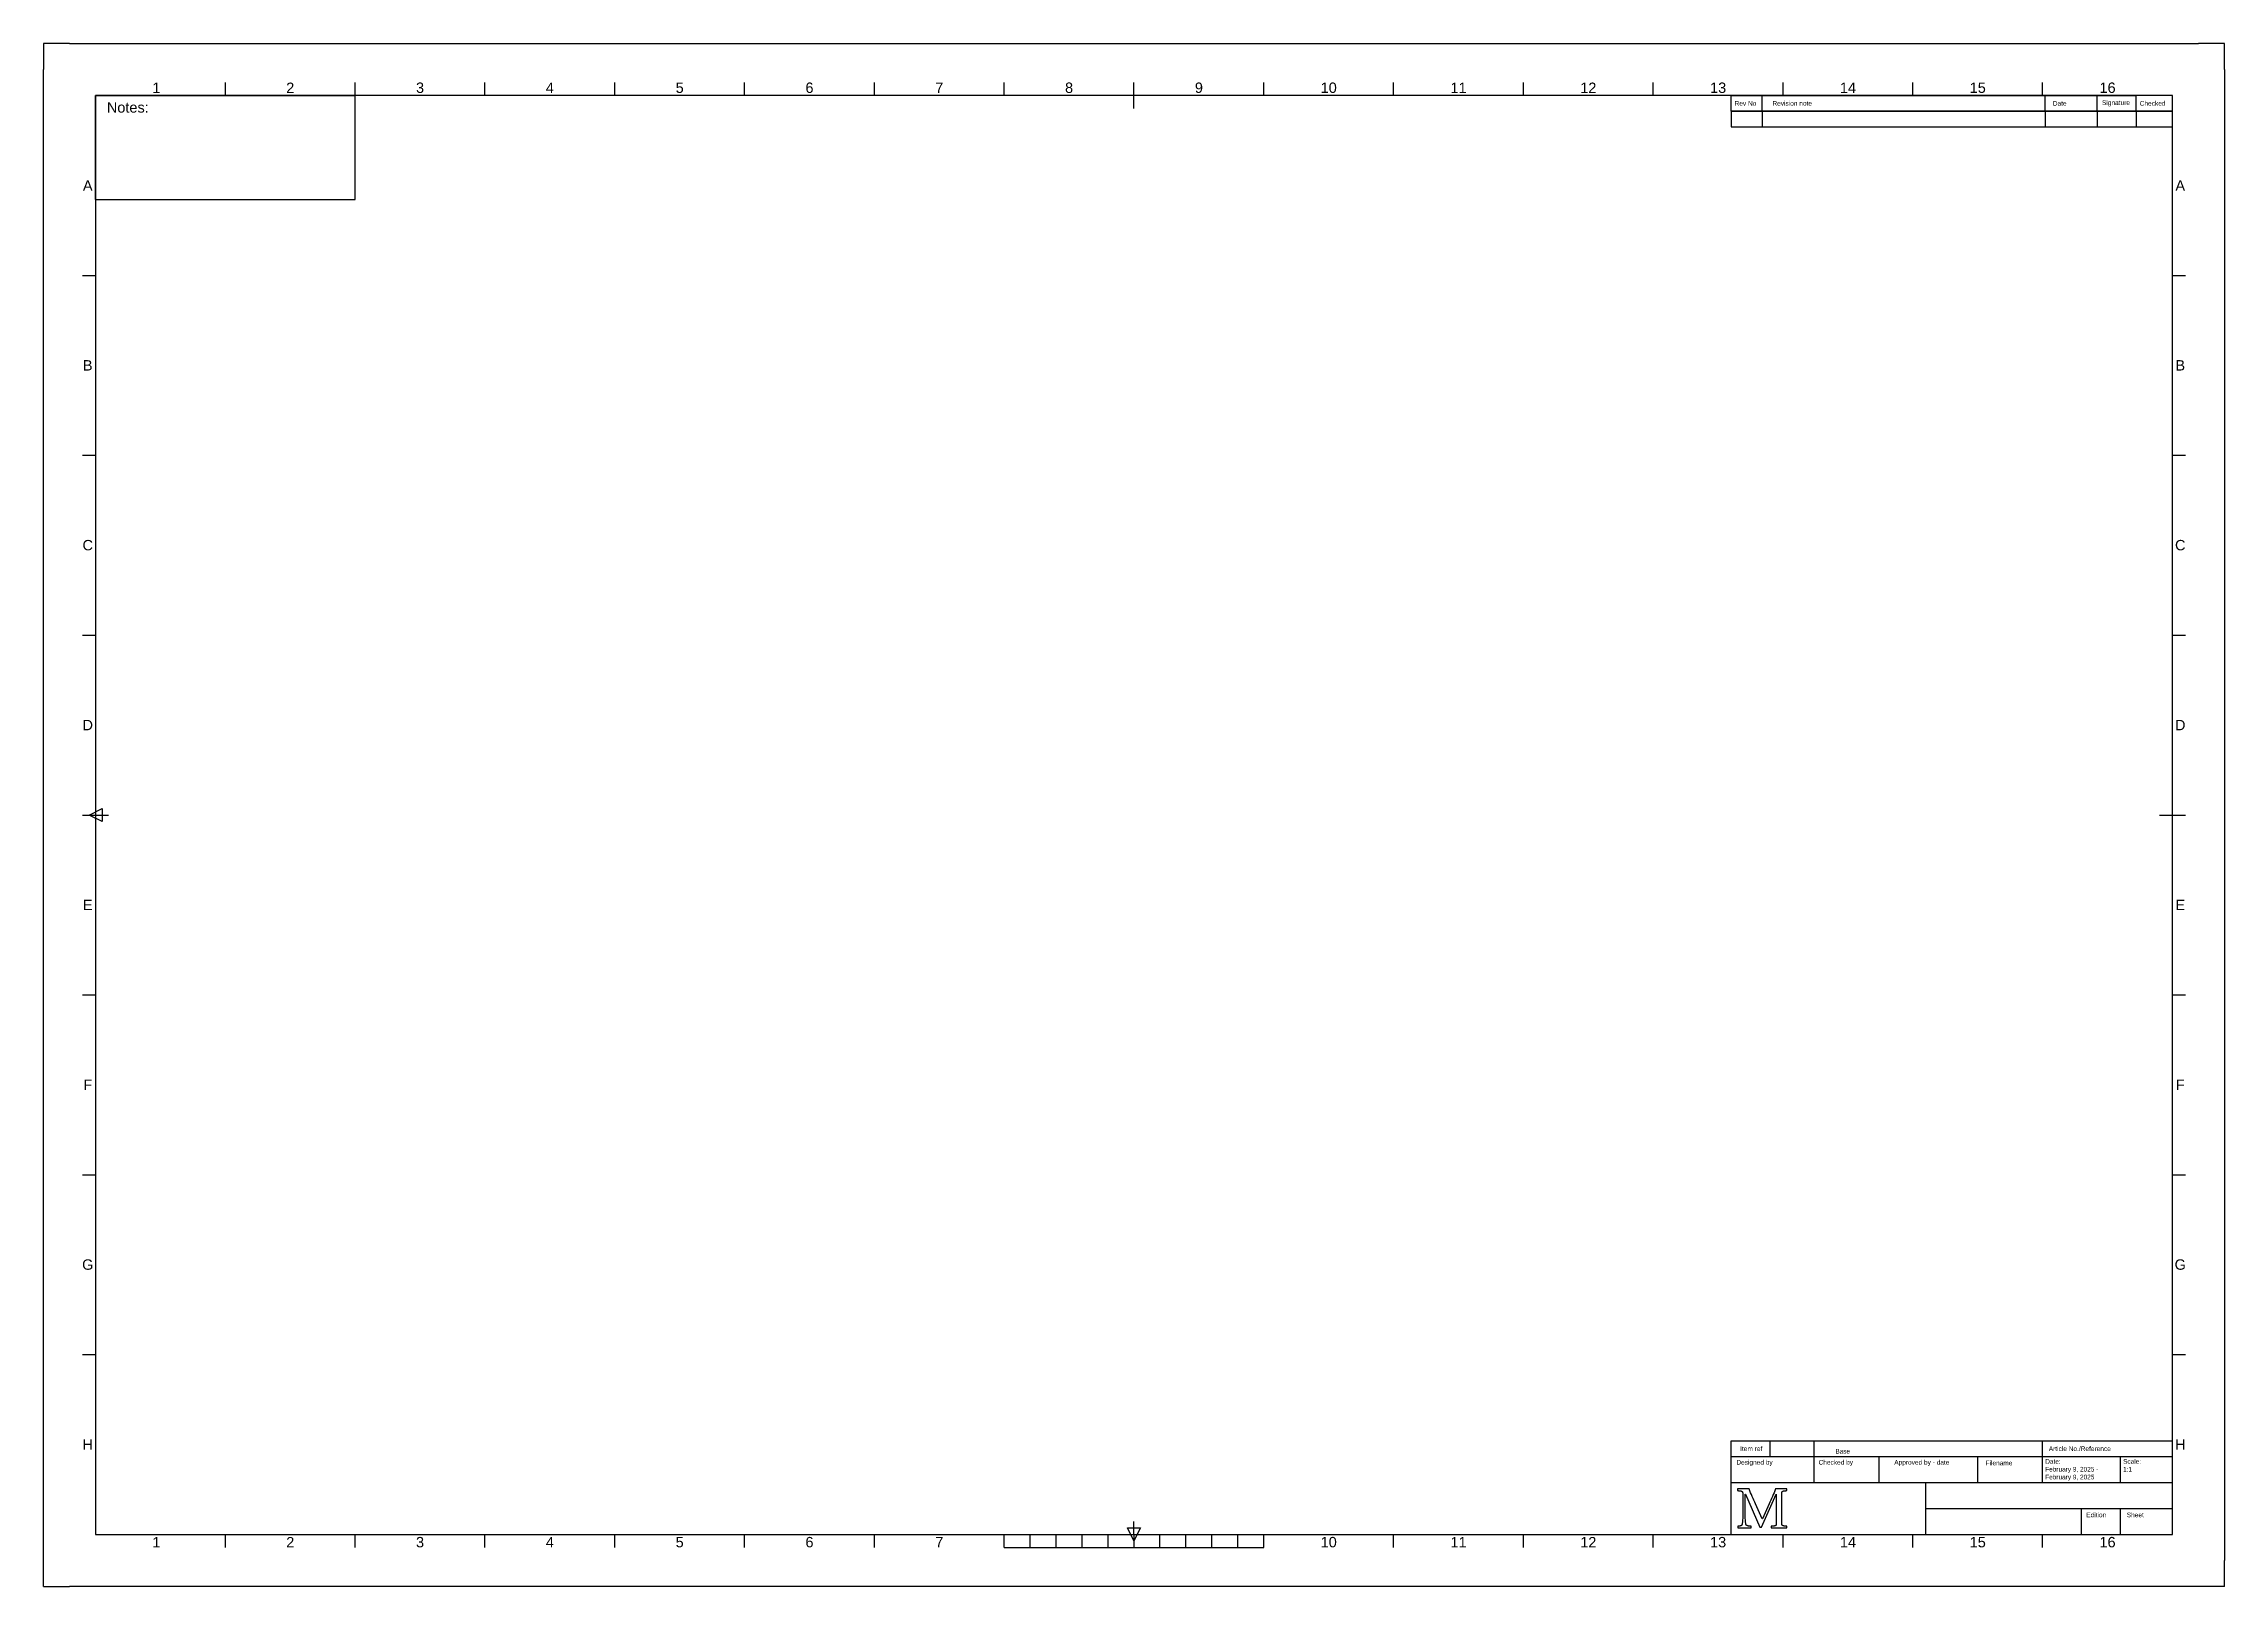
# Model space of a CAD drawing. Header units: millimetres. Extents: x 0 to 840, y 0 to 594.
import ezdxf

# ---------------------------------------------------------------- set-up
doc = ezdxf.new("R2010")
doc.units = ezdxf.units.MM
doc.layers.get('0').update_dxf_attribs({"lineweight": 25, "true_color": 0x000000})
for name, color, linetype, lineweight, true_color in [('Border', 7, 'Continuous', 25, 0xffffff), ('Notes', 7, 'Continuous', 25, 0xffffff), ('Revision', 7, 'Continuous', 25, 0xffffff), ('Title block', 7, 'Continuous', 25, 0xffffff)]:
    doc.layers.add(name, color=color, linetype=linetype, lineweight=lineweight, true_color=true_color)
doc.styles.add('textstyle0', font='')
doc.styles.add('textstyle1', font='')
doc.styles.add('textstyle10', font='')
doc.styles.add('textstyle11', font='')
doc.styles.add('textstyle12', font='')
doc.styles.add('textstyle13', font='')
doc.styles.add('textstyle14', font='')
doc.styles.add('textstyle15', font='')
doc.styles.add('textstyle16', font='')
doc.styles.add('textstyle17', font='')
doc.styles.add('textstyle18', font='')
doc.styles.add('textstyle19', font='')
doc.styles.add('textstyle2', font='')
doc.styles.add('textstyle20', font='')
doc.styles.add('textstyle21', font='')
doc.styles.add('textstyle22', font='')
doc.styles.add('textstyle23', font='')
doc.styles.add('textstyle24', font='')
doc.styles.add('textstyle25', font='')
doc.styles.add('textstyle26', font='')
doc.styles.add('textstyle27', font='')
doc.styles.add('textstyle28', font='')
doc.styles.add('textstyle29', font='')
doc.styles.add('textstyle3', font='')
doc.styles.add('textstyle30', font='')
doc.styles.add('textstyle31', font='')
doc.styles.add('textstyle32', font='')
doc.styles.add('textstyle33', font='')
doc.styles.add('textstyle34', font='')
doc.styles.add('textstyle35', font='')
doc.styles.add('textstyle36', font='')
doc.styles.add('textstyle37', font='')
doc.styles.add('textstyle38', font='')
doc.styles.add('textstyle39', font='')
doc.styles.add('textstyle4', font='')
doc.styles.add('textstyle40', font='')
doc.styles.add('textstyle41', font='')
doc.styles.add('textstyle42', font='')
doc.styles.add('textstyle43', font='')
doc.styles.add('textstyle44', font='')
doc.styles.add('textstyle45', font='')
doc.styles.add('textstyle46', font='')
doc.styles.add('textstyle47', font='')
doc.styles.add('textstyle48', font='')
doc.styles.add('textstyle49', font='')
doc.styles.add('textstyle5', font='')
doc.styles.add('textstyle50', font='')
doc.styles.add('textstyle51', font='')
doc.styles.add('textstyle52', font='')
doc.styles.add('textstyle53', font='')
doc.styles.add('textstyle54', font='')
doc.styles.add('textstyle55', font='')
doc.styles.add('textstyle56', font='')
doc.styles.add('textstyle57', font='')
doc.styles.add('textstyle58', font='')
doc.styles.add('textstyle59', font='')
doc.styles.add('textstyle6', font='')
doc.styles.add('textstyle60', font='')
doc.styles.add('textstyle61', font='')
doc.styles.add('textstyle62', font='')
doc.styles.add('textstyle7', font='')
doc.styles.add('textstyle8', font='')
doc.styles.add('textstyle9', font='')
doc.styles.get('textstyle0').set_extended_font_data('Arial')
doc.styles.get('textstyle1').set_extended_font_data('Arial')
doc.styles.get('textstyle10').set_extended_font_data('Arial')
doc.styles.get('textstyle11').set_extended_font_data('Arial')
doc.styles.get('textstyle12').set_extended_font_data('Arial')
doc.styles.get('textstyle13').set_extended_font_data('Arial')
doc.styles.get('textstyle14').set_extended_font_data('Arial')
doc.styles.get('textstyle15').set_extended_font_data('Arial')
doc.styles.get('textstyle16').set_extended_font_data('Arial')
doc.styles.get('textstyle17').set_extended_font_data('FreeSans')
doc.styles.get('textstyle18').set_extended_font_data('FreeSans')
doc.styles.get('textstyle19').set_extended_font_data('Arial')
doc.styles.get('textstyle2').set_extended_font_data('Arial')
doc.styles.get('textstyle20').set_extended_font_data('FreeSans')
doc.styles.get('textstyle21').set_extended_font_data('Arial')
doc.styles.get('textstyle22').set_extended_font_data('Arial')
doc.styles.get('textstyle23').set_extended_font_data('Arial')
doc.styles.get('textstyle24').set_extended_font_data('Arial')
doc.styles.get('textstyle25').set_extended_font_data('Arial')
doc.styles.get('textstyle26').set_extended_font_data('Arial')
doc.styles.get('textstyle27').set_extended_font_data('Arial')
doc.styles.get('textstyle28').set_extended_font_data('Arial')
doc.styles.get('textstyle29').set_extended_font_data('Arial')
doc.styles.get('textstyle3').set_extended_font_data('Arial')
doc.styles.get('textstyle30').set_extended_font_data('Arial')
doc.styles.get('textstyle31').set_extended_font_data('Arial')
doc.styles.get('textstyle32').set_extended_font_data('Arial')
doc.styles.get('textstyle33').set_extended_font_data('Arial')
doc.styles.get('textstyle34').set_extended_font_data('Arial')
doc.styles.get('textstyle35').set_extended_font_data('Arial')
doc.styles.get('textstyle36').set_extended_font_data('Arial')
doc.styles.get('textstyle37').set_extended_font_data('Arial')
doc.styles.get('textstyle38').set_extended_font_data('Arial')
doc.styles.get('textstyle39').set_extended_font_data('Arial')
doc.styles.get('textstyle4').set_extended_font_data('Arial')
doc.styles.get('textstyle40').set_extended_font_data('Arial')
doc.styles.get('textstyle41').set_extended_font_data('Arial')
doc.styles.get('textstyle42').set_extended_font_data('Arial')
doc.styles.get('textstyle43').set_extended_font_data('Arial')
doc.styles.get('textstyle44').set_extended_font_data('Arial')
doc.styles.get('textstyle45').set_extended_font_data('Arial')
doc.styles.get('textstyle46').set_extended_font_data('Arial')
doc.styles.get('textstyle47').set_extended_font_data('Arial')
doc.styles.get('textstyle48').set_extended_font_data('Arial')
doc.styles.get('textstyle49').set_extended_font_data('Arial')
doc.styles.get('textstyle5').set_extended_font_data('Arial')
doc.styles.get('textstyle50').set_extended_font_data('Arial')
doc.styles.get('textstyle51').set_extended_font_data('Arial')
doc.styles.get('textstyle52').set_extended_font_data('Arial')
doc.styles.get('textstyle53').set_extended_font_data('Arial')
doc.styles.get('textstyle54').set_extended_font_data('Arial')
doc.styles.get('textstyle55').set_extended_font_data('Arial')
doc.styles.get('textstyle56').set_extended_font_data('Arial')
doc.styles.get('textstyle57').set_extended_font_data('Arial')
doc.styles.get('textstyle58').set_extended_font_data('Arial')
doc.styles.get('textstyle59').set_extended_font_data('Arial')
doc.styles.get('textstyle6').set_extended_font_data('Arial')
doc.styles.get('textstyle60').set_extended_font_data('Arial')
doc.styles.get('textstyle61').set_extended_font_data('Arial')
doc.styles.get('textstyle62').set_extended_font_data('Arial')
doc.styles.get('textstyle7').set_extended_font_data('Arial')
doc.styles.get('textstyle8').set_extended_font_data('Arial')
doc.styles.get('textstyle9').set_extended_font_data('Arial')

# ---------------------------------------------------------------- blocks, each defined once
blk = doc.blocks.new('Border')
at = {"layer": 'Border'}
for p, q in [((10, 594), (0, 594)), ((0, 594), (0, 584)), ((10, 594), (830, 594)), ((840, 594), (830, 594)), ((840, 584), (840, 594)), ((0, 10), (0, 584)), ((840, 584), (840, 10)), ((20, 574), (20, 574)), ((20, 574), (20, 504.75)), ((70, 574), (20, 574)), ((20, 574), (20, 574)), ((70, 574), (70, 579)), ((120, 574), (70, 574)), ((120, 574), (120, 579)), ((170, 574), (120, 574)), ((170, 574), (170, 579)), ((220, 574), (170, 574)), ((220, 574), (220, 579)), ((280, 574), (220, 574)), ((270, 574), (270, 579)), ((320, 574), (280, 574)), ((320, 574), (320, 579)), ((370, 574), (320, 574)), ((320, 574), (320, 574)), ((370, 574), (370, 579)), ((420, 574), (370, 574)), ((370, 574), (370, 574)), ((420, 569), (420, 579)), ((470, 574), (420, 574)), ((420, 574), (420, 574)), ((420, 574), (420, 574)), ((470, 574), (470, 579)), ((520, 574), (470, 574)), ((470, 574), (470, 574)), ((520, 574), (520, 579)), ((570, 574), (520, 574)), ((520, 574), (520, 574)), ((570, 574), (570, 579)), ((620, 574), (570, 574)), ((620, 574), (620, 579)), ((670, 574), (620, 574)), ((670, 574), (670, 579)), ((720, 574), (670, 574)), ((720, 574), (720, 579)), ((770, 574), (720, 574)), ((770, 574), (770, 579)), ((820, 574), (770, 574)), ((820, 504.75), (820, 574)), ((820, 574), (820, 574)), ((15, 504.75), (20, 504.75)), ((20, 504.75), (20, 435.5)), ((820, 504.75), (825, 504.75)), ((820, 435.5), (820, 504.75)), ((15, 435.5), (20, 435.5)), ((20, 435.5), (20, 366.25)), ((820, 435.5), (825, 435.5)), ((820, 366.25), (820, 435.5)), ((820, 435.5), (820, 435.5)), ((15, 366.25), (20, 366.25)), ((20, 366.25), (20, 297)), ((820, 366.25), (825, 366.25)), ((820, 297), (820, 366.25)), ((820, 366.25), (820, 366.25)), ((15, 297), (25, 297)), ((17.5, 297), (22.5, 299.5)), ((22.5, 294.5), (17.5, 297)), ((20, 297), (20, 227.75)), ((22.5, 299.5), (22.5, 294.5)), ((815, 297), (825, 297)), ((820, 227.75), (820, 297)), ((15, 227.75), (20, 227.75)), ((20, 227.75), (20, 158.5)), ((820, 227.75), (825, 227.75)), ((820, 158.5), (820, 227.75)), ((15, 158.5), (20, 158.5)), ((20, 158.5), (20, 89.25)), ((820, 158.5), (825, 158.5)), ((820, 89.25), (820, 158.5)), ((820, 158.5), (820, 158.5)), ((15, 89.25), (20, 89.25)), ((20, 89.25), (20, 20)), ((820, 89.25), (825, 89.25)), ((820, 20), (820, 89.25)), ((20, 20), (70, 20)), ((20, 20), (20, 20)), ((70, 15), (70, 20)), ((70, 20), (120, 20)), ((120, 15), (120, 20)), ((120, 20), (170, 20)), ((170, 15), (170, 20)), ((170, 20), (220, 20)), ((220, 15), (220, 20)), ((220, 20), (270, 20)), ((270, 15), (270, 20)), ((270, 20), (320, 20)), ((320, 15), (320, 20)), ((320, 20), (520, 20)), ((370, 15), (370, 20)), ((380, 15), (380, 20)), ((390, 15), (390, 20)), ((400, 15), (400, 20)), ((410, 15), (410, 20)), ((420, 17.5), (417.5, 22.5)), ((417.5, 22.5), (422.5, 22.5)), ((420, 20), (420, 25)), ((422.5, 22.5), (420, 17.5)), ((420, 20), (420, 15)), ((430, 15), (430, 20)), ((440, 15), (440, 20)), ((450, 15), (450, 20)), ((460, 15), (460, 20)), ((470, 15), (470, 20)), ((520, 15), (520, 20)), ((520, 20), (570, 20)), ((570, 15), (570, 20)), ((570, 20), (620, 20)), ((620, 15), (620, 20)), ((620, 20), (670, 20)), ((670, 15), (670, 20)), ((670, 20), (720, 20)), ((720, 15), (720, 20)), ((720, 20), (770, 20)), ((770, 15), (770, 20)), ((770, 20), (820, 20)), ((820, 20), (820, 20)), ((0, 0), (0, 10)), ((370, 15), (470, 15)), ((840, 0), (840, 10)), ((0, 0), (10, 0)), ((830, 0), (10, 0)), ((840, 0), (830, 0))]:
    blk.add_line(p, q, dxfattribs=at)
at = {"layer": 'Border', "char_height": 4}
for s, insert, attachment_point, style in [('1', (45, 577), 6, 'textstyle50'), ('2', (95, 577), 5, 'textstyle51'), ('3', (145, 577), 5, 'textstyle48'), ('4', (195, 577), 5, 'textstyle25'), ('5', (245, 577), 5, 'textstyle45'), ('6', (295, 577), 5, 'textstyle46'), ('7', (345, 577), 5, 'textstyle41'), ('8', (395, 577), 5, 'textstyle26'), ('9', (445, 577), 5, 'textstyle42'), ('10', (495, 577), 5, 'textstyle37'), ('11', (545, 577), 5, 'textstyle38'), ('12', (595, 577), 5, 'textstyle34'), ('13', (645, 577), 5, 'textstyle35'), ('14', (695, 577), 5, 'textstyle33'), ('15', (745, 577), 5, 'textstyle6'), ('16', (795, 577), 5, 'textstyle30'), ('A', (17, 539.375), 5, 'textstyle31'), ('A', (823, 539.375), 5, 'textstyle2'), ('B', (17, 470.125), 5, 'textstyle32'), ('B', (823, 470.125), 5, 'textstyle5'), ('C', (17, 400.875), 5, 'textstyle7'), ('C', (823, 400.875), 5, 'textstyle61'), ('D', (17, 331.625), 5, 'textstyle8'), ('D', (823, 331.625), 5, 'textstyle1'), ('E', (17, 262.375), 5, 'textstyle3'), ('E', (823, 262.375), 5, 'textstyle58'), ('F', (17, 193.125), 5, 'textstyle4'), ('F', (823, 193.125), 5, 'textstyle60'), ('G', (17, 123.875), 5, 'textstyle62'), ('G', (823, 123.875), 5, 'textstyle59'), ('H', (17, 54.625), 5, 'textstyle56'), ('H', (823, 54.625), 5, 'textstyle0'), ('1', (45, 17), 6, 'textstyle55'), ('2', (95, 17), 5, 'textstyle57'), ('3', (145, 17), 5, 'textstyle53'), ('4', (195, 17), 5, 'textstyle54'), ('5', (245, 17), 5, 'textstyle49'), ('6', (295, 17), 5, 'textstyle52'), ('7', (345, 17), 5, 'textstyle24'), ('10', (495, 17), 5, 'textstyle44'), ('11', (545, 17), 5, 'textstyle47'), ('12', (595, 17), 5, 'textstyle40'), ('13', (645, 17), 5, 'textstyle43'), ('14', (695, 17), 5, 'textstyle36'), ('15', (745, 17), 5, 'textstyle39'), ('16', (795, 17), 5, 'textstyle9')]:
    blk.add_mtext(s, dxfattribs=dict(at, insert=insert, attachment_point=attachment_point, style=style))
blk = doc.blocks.new('Notes')
at = {"layer": 'Notes'}
for p, q in [((0, 0), (100, 0)), ((0, -40), (0, 0)), ((100, -40), (100, 0)), ((0, -40), (100, -40))]:
    blk.add_line(p, q, dxfattribs=at)
at = {"layer": 'Notes', "insert": (12.42, -4.58), "char_height": 4, "attachment_point": 5, "style": 'textstyle27'}
blk.add_mtext('Notes:', dxfattribs=at)
blk = doc.blocks.new('Revision')
at = {"layer": 'Revision'}
for p, q in [((-170, 0), (-14, 0)), ((-170, -6), (-170, 0)), ((-158, -6), (-158, 0)), ((-49, -6), (-49, 0)), ((-29, -6), (-29, 0)), ((0, 0), (-14, 0)), ((-14, -6), (-14, 0)), ((0, -6), (0, 0)), ((-170, -6), (-170, -6)), ((-170, -6), (-158, -6)), ((0, -6), (-170, -6)), ((-170, -6), (-170, -12)), ((-158, -6), (-49, -6)), ((-158, -6), (-158, -12)), ((-49, -6), (-29, -6)), ((-49, -6), (-49, -12)), ((-29, -6), (-14, -6)), ((-29, -6), (-29, -12)), ((-14, -6), (-14, -12)), ((-14, -6), (0, -6)), ((0, -12), (0, -6)), ((-170, -12), (0, -12))]:
    blk.add_line(p, q, dxfattribs=at)
at = {"layer": 'Revision', "char_height": 1.8, "attachment_point": 5}
for s, insert, style in [('Rev No', (-164.47, -3), 'textstyle12'), ('Revision note', (-146.47, -3), 'textstyle11'), ('Date', (-43.43, -3), 'textstyle29'), ('Signature', (-21.75, -3), 'textstyle28'), ('Checked', (-7.64, -3), 'textstyle10')]:
    blk.add_mtext(s, dxfattribs=dict(at, insert=insert, style=style))
blk = doc.blocks.new('Title')
at = {"layer": 'Title block'}
for p, q in [((-170, 30), (-170, 36)), ((-170, 36), (0, 36)), ((-155, 30), (-155, 36)), ((-138, 30), (-138, 36)), ((-50, 30), (-50, 36)), ((0, 20), (0, 36)), ((-170, 30), (0, 30)), ((-170, 30), (-170, 30)), ((-170, 25), (-170, 30)), ((-170, 30), (-170, 30)), ((-138, 20), (-138, 30)), ((-113, 20), (-113, 30)), ((-75, 20), (-75, 30)), ((-50, 20), (-50, 30)), ((-20, 20), (-20, 30)), ((-170, 20), (-170, 25)), ((-170, 20), (0, 20)), ((-170, 0), (-170, 20)), ((-95, 0), (-95, 20)), ((0, 10), (0, 20)), ((-95, 10), (0, 10)), ((-35, 0), (-35, 10)), ((-20, 10), (-20, 10)), ((-20, 5), (-20, 10)), ((0, 0), (0, 10)), ((0, 0), (0, 10)), ((-170, 0), (0, 0)), ((-170, 0), (-170, 0)), ((-20, 0), (-20, 5))]:
    blk.add_line(p, q, dxfattribs=at)
at = {"layer": 'Title block', "flags": 128}
blk.add_lwpolyline([(-167.47, 2.5), (-162.33, 2.5), (-162.33, 3.13), (-162.35, 3.13), (-162.37, 3.13), (-162.38, 3.13), (-162.4, 3.13), (-162.42, 3.14), (-162.43, 3.14), (-162.45, 3.14), (-162.46, 3.14), (-162.48, 3.14), (-162.5, 3.14), (-162.51, 3.14), (-162.53, 3.14), (-162.54, 3.15), (-162.56, 3.15), (-162.57, 3.15), (-162.59, 3.15), (-162.6, 3.15), (-162.62, 3.15), (-162.63, 3.15), (-162.65, 3.15), (-162.66, 3.16), (-162.68, 3.16), (-162.69, 3.16), (-162.71, 3.16), (-162.72, 3.16), (-162.74, 3.16), (-162.75, 3.16), (-162.77, 3.16), (-162.78, 3.17), (-162.79, 3.17), (-162.81, 3.17), (-162.82, 3.17), (-162.84, 3.17), (-162.85, 3.17), (-162.86, 3.17), (-162.88, 3.17), (-162.89, 3.18), (-162.91, 3.18), (-162.92, 3.18), (-162.93, 3.18), (-162.95, 3.18), (-162.96, 3.18), (-162.97, 3.18), (-162.99, 3.19), (-163, 3.19), (-163.01, 3.19), (-163.02, 3.19), (-163.04, 3.19), (-163.05, 3.19), (-163.06, 3.19), (-163.08, 3.2), (-163.09, 3.2), (-163.1, 3.2), (-163.11, 3.2), (-163.13, 3.2), (-163.14, 3.2), (-163.15, 3.2), (-163.16, 3.21), (-163.17, 3.21), (-163.19, 3.21), (-163.2, 3.21), (-163.21, 3.21), (-163.22, 3.21), (-163.23, 3.22), (-163.24, 3.22), (-163.26, 3.22), (-163.27, 3.22), (-163.28, 3.22), (-163.29, 3.22), (-163.3, 3.23), (-163.31, 3.23), (-163.32, 3.23), (-163.34, 3.23), (-163.35, 3.23), (-163.36, 3.23), (-163.37, 3.24), (-163.38, 3.24), (-163.39, 3.24), (-163.4, 3.24), (-163.41, 3.24), (-163.42, 3.25), (-163.43, 3.25), (-163.44, 3.25), (-163.45, 3.25), (-163.46, 3.25), (-163.47, 3.26), (-163.48, 3.26), (-163.49, 3.26), (-163.5, 3.26), (-163.51, 3.27), (-163.52, 3.27), (-163.53, 3.27), (-163.54, 3.27), (-163.55, 3.27), (-163.56, 3.28), (-163.57, 3.28), (-163.58, 3.28), (-163.59, 3.28), (-163.6, 3.29), (-163.61, 3.29), (-163.62, 3.29), (-163.63, 3.29), (-163.64, 3.3), (-163.65, 3.3), (-163.66, 3.3), (-163.66, 3.3), (-163.67, 3.31), (-163.68, 3.31), (-163.69, 3.31), (-163.7, 3.31), (-163.71, 3.32), (-163.72, 3.32), (-163.72, 3.32), (-163.73, 3.33), (-163.74, 3.33), (-163.75, 3.33), (-163.76, 3.33), (-163.77, 3.34), (-163.77, 3.34), (-163.78, 3.34), (-163.79, 3.35), (-163.8, 3.35), (-163.81, 3.35), (-163.81, 3.36), (-163.82, 3.36), (-163.83, 3.36), (-163.84, 3.37), (-163.84, 3.37), (-163.85, 3.37), (-163.86, 3.38), (-163.87, 3.38), (-163.87, 3.38), (-163.88, 3.39), (-163.89, 3.39), (-163.9, 3.39), (-163.9, 3.4), (-163.91, 3.4), (-163.92, 3.4), (-163.92, 3.41), (-163.93, 3.41), (-163.94, 3.42), (-163.95, 3.42), (-163.95, 3.42), (-163.96, 3.43), (-163.97, 3.43), (-163.97, 3.44), (-163.98, 3.44), (-163.98, 3.44), (-163.99, 3.45), (-164, 3.45), (-164, 3.46), (-164.01, 3.46), (-164.02, 3.47), (-164.02, 3.47), (-164.03, 3.47), (-164.03, 3.48), (-164.04, 3.48), (-164.05, 3.49), (-164.05, 3.49), (-164.06, 3.5), (-164.06, 3.5), (-164.07, 3.51), (-164.07, 3.51), (-164.08, 3.52), (-164.09, 3.52), (-164.09, 3.53), (-164.1, 3.53), (-164.1, 3.54), (-164.11, 3.54), (-164.11, 3.55), (-164.12, 3.55), (-164.12, 3.56), (-164.13, 3.56), (-164.13, 3.57), (-164.14, 3.57), (-164.14, 3.58), (-164.15, 3.58), (-164.15, 3.59), (-164.16, 3.6), (-164.16, 3.6), (-164.17, 3.61), (-164.17, 3.61), (-164.18, 3.62), (-164.18, 3.62), (-164.19, 3.63), (-164.19, 3.64), (-164.19, 3.64), (-164.2, 3.65), (-164.2, 3.65), (-164.21, 3.66), (-164.21, 3.67), (-164.22, 3.67), (-164.22, 3.68), (-164.22, 3.69), (-164.23, 3.69), (-164.23, 3.7), (-164.24, 3.71), (-164.24, 3.71), (-164.24, 3.72), (-164.25, 3.73), (-164.25, 3.73), (-164.26, 3.74), (-164.26, 3.75), (-164.26, 3.75), (-164.27, 3.76), (-164.27, 3.77), (-164.27, 3.78), (-164.28, 3.78), (-164.28, 3.79), (-164.28, 3.8), (-164.29, 3.81), (-164.29, 3.81), (-164.29, 3.82), (-164.3, 3.83), (-164.3, 3.84), (-164.3, 3.84), (-164.31, 3.85), (-164.31, 3.86), (-164.31, 3.87), (-164.32, 3.88), (-164.32, 3.88), (-164.32, 3.89), (-164.32, 3.9), (-164.33, 3.91), (-164.33, 3.92), (-164.33, 3.93), (-164.33, 3.93), (-164.34, 3.94), (-164.34, 3.95), (-164.34, 3.96), (-164.35, 3.97), (-164.35, 3.98), (-164.35, 3.99), (-164.35, 4), (-164.35, 4), (-164.36, 4.01), (-164.36, 4.02), (-164.36, 4.03), (-164.36, 4.04), (-164.37, 4.05), (-164.37, 4.06), (-164.37, 4.07), (-164.37, 4.08), (-164.37, 4.09), (-164.38, 4.1), (-164.38, 4.11), (-164.38, 4.12), (-164.38, 4.13), (-164.38, 4.14), (-164.38, 4.15), (-164.39, 4.16), (-164.39, 4.17), (-164.39, 4.18), (-164.39, 4.19), (-164.39, 4.2), (-164.39, 4.21, -0.037093), (-164.55, 6.9), (-164.55, 15.51), (-164.5, 15.51), (-158.91, 2.76), (-158.33, 2.76), (-152.67, 15.51), (-152.6, 15.51), (-152.6, 4.52), (-152.6, 4.5), (-152.6, 4.49), (-152.6, 4.47), (-152.6, 4.46), (-152.6, 4.45), (-152.6, 4.43), (-152.6, 4.42), (-152.6, 4.41), (-152.6, 4.39), (-152.6, 4.38), (-152.6, 4.37), (-152.6, 4.35), (-152.6, 4.34), (-152.6, 4.33), (-152.6, 4.32), (-152.6, 4.3), (-152.6, 4.29), (-152.6, 4.28), (-152.61, 4.27), (-152.61, 4.25), (-152.61, 4.24), (-152.61, 4.23), (-152.61, 4.22), (-152.61, 4.21), (-152.61, 4.19), (-152.61, 4.18), (-152.61, 4.17), (-152.61, 4.16), (-152.61, 4.15), (-152.61, 4.14), (-152.61, 4.12), (-152.61, 4.11), (-152.61, 4.1), (-152.61, 4.09), (-152.61, 4.08), (-152.61, 4.07), (-152.61, 4.06), (-152.61, 4.05), (-152.61, 4.04), (-152.61, 4.03), (-152.61, 4.02), (-152.62, 4.01), (-152.62, 4), (-152.62, 3.99), (-152.62, 3.98), (-152.62, 3.97), (-152.62, 3.96), (-152.62, 3.95), (-152.62, 3.94), (-152.62, 3.93), (-152.62, 3.92), (-152.62, 3.91), (-152.63, 3.9), (-152.63, 3.89), (-152.63, 3.88), (-152.63, 3.87), (-152.63, 3.87), (-152.63, 3.86), (-152.63, 3.85), (-152.63, 3.84), (-152.64, 3.83), (-152.64, 3.82), (-152.64, 3.81), (-152.64, 3.81), (-152.64, 3.8), (-152.64, 3.79), (-152.65, 3.78), (-152.65, 3.77), (-152.65, 3.77), (-152.65, 3.76), (-152.65, 3.75), (-152.65, 3.74), (-152.66, 3.73), (-152.66, 3.73), (-152.66, 3.72), (-152.66, 3.71), (-152.66, 3.7), (-152.67, 3.7), (-152.67, 3.69), (-152.67, 3.68), (-152.67, 3.68), (-152.68, 3.67), (-152.68, 3.66), (-152.68, 3.66), (-152.68, 3.65), (-152.69, 3.64), (-152.69, 3.63), (-152.69, 3.63), (-152.7, 3.62), (-152.7, 3.62), (-152.7, 3.61), (-152.7, 3.6), (-152.71, 3.6), (-152.71, 3.59), (-152.71, 3.58), (-152.72, 3.58), (-152.72, 3.57), (-152.72, 3.57), (-152.73, 3.56), (-152.73, 3.55), (-152.74, 3.55), (-152.74, 3.54), (-152.74, 3.54), (-152.75, 3.53), (-152.75, 3.53), (-152.76, 3.52), (-152.76, 3.52), (-152.76, 3.51), (-152.77, 3.51), (-152.77, 3.5), (-152.78, 3.49), (-152.78, 3.49), (-152.79, 3.48), (-152.79, 3.48), (-152.79, 3.48), (-152.8, 3.47), (-152.8, 3.47), (-152.81, 3.46), (-152.81, 3.46), (-152.82, 3.45), (-152.82, 3.45), (-152.83, 3.44), (-152.84, 3.44), (-152.84, 3.43), (-152.85, 3.43), (-152.85, 3.42), (-152.86, 3.42), (-152.86, 3.42), (-152.87, 3.41), (-152.88, 3.41), (-152.88, 3.4), (-152.89, 3.4), (-152.89, 3.4), (-152.9, 3.39), (-152.91, 3.39), (-152.91, 3.38), (-152.92, 3.38), (-152.93, 3.38), (-152.93, 3.37), (-152.94, 3.37), (-152.95, 3.37), (-152.95, 3.36), (-152.96, 3.36), (-152.97, 3.36), (-152.98, 3.35), (-152.98, 3.35), (-152.99, 3.34), (-153, 3.34), (-153.01, 3.34), (-153.01, 3.34), (-153.02, 3.33), (-153.03, 3.33), (-153.04, 3.33), (-153.05, 3.32), (-153.06, 3.32), (-153.06, 3.32), (-153.07, 3.31), (-153.08, 3.31), (-153.09, 3.31), (-153.1, 3.3), (-153.11, 3.3), (-153.12, 3.3), (-153.13, 3.3), (-153.14, 3.29), (-153.15, 3.29), (-153.15, 3.29), (-153.16, 3.29), (-153.17, 3.28), (-153.18, 3.28), (-153.19, 3.28), (-153.2, 3.28), (-153.21, 3.27), (-153.22, 3.27), (-153.24, 3.27), (-153.25, 3.27), (-153.26, 3.26), (-153.27, 3.26), (-153.28, 3.26), (-153.29, 3.26), (-153.3, 3.25), (-153.31, 3.25), (-153.32, 3.25), (-153.34, 3.25), (-153.35, 3.25), (-153.36, 3.24), (-153.37, 3.24), (-153.38, 3.24), (-153.39, 3.24), (-153.41, 3.24), (-153.42, 3.23), (-153.43, 3.23), (-153.44, 3.23), (-153.46, 3.23), (-153.47, 3.23), (-153.48, 3.22), (-153.5, 3.22), (-153.51, 3.22), (-153.52, 3.22), (-153.54, 3.22), (-153.55, 3.22), (-153.56, 3.21), (-153.58, 3.21), (-153.59, 3.21), (-153.61, 3.21), (-153.62, 3.21), (-153.64, 3.2), (-153.65, 3.2), (-153.67, 3.2), (-153.68, 3.2), (-153.7, 3.2), (-153.71, 3.2), (-153.73, 3.19), (-153.74, 3.19), (-153.76, 3.19), (-153.77, 3.19), (-153.79, 3.19), (-153.81, 3.19), (-153.82, 3.19), (-153.84, 3.18), (-153.86, 3.18), (-153.87, 3.18), (-153.89, 3.18), (-153.91, 3.18), (-153.92, 3.18), (-153.94, 3.17), (-153.96, 3.17), (-153.98, 3.17), (-153.99, 3.17), (-154.01, 3.17), (-154.03, 3.17), (-154.05, 3.17), (-154.07, 3.16), (-154.08, 3.16), (-154.1, 3.16), (-154.12, 3.16), (-154.14, 3.16), (-154.16, 3.16), (-154.18, 3.16), (-154.2, 3.15), (-154.22, 3.15), (-154.24, 3.15), (-154.26, 3.15), (-154.28, 3.15), (-154.3, 3.15), (-154.32, 3.15), (-154.34, 3.14), (-154.36, 3.14), (-154.38, 3.14), (-154.4, 3.14), (-154.42, 3.14), (-154.44, 3.14), (-154.47, 3.14), (-154.49, 3.13), (-154.51, 3.13), (-154.53, 3.13), (-154.55, 3.13), (-154.55, 2.5), (-148.51, 2.5), (-148.51, 3.13), (-148.53, 3.13), (-148.55, 3.13), (-148.57, 3.13), (-148.59, 3.14), (-148.61, 3.14), (-148.64, 3.14), (-148.66, 3.14), (-148.68, 3.14), (-148.7, 3.14), (-148.72, 3.14), (-148.74, 3.15), (-148.76, 3.15), (-148.78, 3.15), (-148.8, 3.15), (-148.82, 3.15), (-148.84, 3.15), (-148.86, 3.15), (-148.88, 3.16), (-148.9, 3.16), (-148.92, 3.16), (-148.93, 3.16), (-148.95, 3.16), (-148.97, 3.16), (-148.99, 3.16), (-149.01, 3.17), (-149.03, 3.17), (-149.04, 3.17), (-149.06, 3.17), (-149.08, 3.17), (-149.1, 3.17), (-149.11, 3.17), (-149.13, 3.18), (-149.15, 3.18), (-149.16, 3.18), (-149.18, 3.18), (-149.2, 3.18), (-149.21, 3.18), (-149.23, 3.19), (-149.25, 3.19), (-149.26, 3.19), (-149.28, 3.19), (-149.29, 3.19), (-149.31, 3.19), (-149.33, 3.19), (-149.34, 3.2), (-149.36, 3.2), (-149.37, 3.2), (-149.39, 3.2), (-149.4, 3.2), (-149.42, 3.2), (-149.43, 3.21), (-149.44, 3.21), (-149.46, 3.21), (-149.47, 3.21), (-149.49, 3.21), (-149.5, 3.22), (-149.51, 3.22), (-149.53, 3.22), (-149.54, 3.22), (-149.55, 3.22), (-149.57, 3.22), (-149.58, 3.23), (-149.59, 3.23), (-149.61, 3.23), (-149.62, 3.23), (-149.63, 3.23), (-149.64, 3.24), (-149.66, 3.24), (-149.67, 3.24), (-149.68, 3.24), (-149.69, 3.24), (-149.7, 3.25), (-149.72, 3.25), (-149.73, 3.25), (-149.74, 3.25), (-149.75, 3.25), (-149.76, 3.26), (-149.77, 3.26), (-149.78, 3.26), (-149.79, 3.26), (-149.8, 3.27), (-149.81, 3.27), (-149.83, 3.27), (-149.84, 3.27), (-149.85, 3.28), (-149.86, 3.28), (-149.87, 3.28), (-149.88, 3.28), (-149.89, 3.29), (-149.9, 3.29), (-149.91, 3.29), (-149.91, 3.29), (-149.92, 3.3), (-149.93, 3.3), (-149.94, 3.3), (-149.95, 3.3), (-149.96, 3.31), (-149.97, 3.31), (-149.98, 3.31), (-149.99, 3.32), (-149.99, 3.32), (-150, 3.32), (-150.01, 3.33), (-150.02, 3.33), (-150.03, 3.33), (-150.04, 3.34), (-150.04, 3.34), (-150.05, 3.34), (-150.06, 3.34), (-150.07, 3.35), (-150.07, 3.35), (-150.08, 3.36), (-150.09, 3.36), (-150.1, 3.36), (-150.1, 3.37), (-150.11, 3.37), (-150.12, 3.37), (-150.12, 3.38), (-150.13, 3.38), (-150.14, 3.38), (-150.14, 3.39), (-150.15, 3.39), (-150.16, 3.4), (-150.16, 3.4), (-150.17, 3.4), (-150.18, 3.41), (-150.18, 3.41), (-150.19, 3.42), (-150.19, 3.42), (-150.2, 3.42), (-150.21, 3.43), (-150.21, 3.43), (-150.22, 3.44), (-150.22, 3.44), (-150.23, 3.45), (-150.23, 3.45), (-150.24, 3.46), (-150.24, 3.46), (-150.25, 3.47), (-150.25, 3.47), (-150.26, 3.48), (-150.26, 3.48), (-150.27, 3.48), (-150.27, 3.49), (-150.28, 3.49), (-150.28, 3.5), (-150.29, 3.51), (-150.29, 3.51), (-150.29, 3.52), (-150.3, 3.52), (-150.3, 3.53), (-150.31, 3.53), (-150.31, 3.54), (-150.31, 3.54), (-150.32, 3.55), (-150.32, 3.55), (-150.33, 3.56), (-150.33, 3.57), (-150.33, 3.57), (-150.34, 3.58), (-150.34, 3.58), (-150.34, 3.59), (-150.35, 3.6), (-150.35, 3.6), (-150.35, 3.61), (-150.36, 3.62), (-150.36, 3.62), (-150.36, 3.63), (-150.36, 3.63), (-150.37, 3.64), (-150.37, 3.65), (-150.37, 3.66), (-150.38, 3.66), (-150.38, 3.67), (-150.38, 3.68), (-150.38, 3.68), (-150.39, 3.69), (-150.39, 3.7), (-150.39, 3.7), (-150.39, 3.71), (-150.4, 3.72), (-150.4, 3.73), (-150.4, 3.73), (-150.4, 3.74), (-150.4, 3.75), (-150.41, 3.76), (-150.41, 3.77), (-150.41, 3.77), (-150.41, 3.78), (-150.41, 3.79), (-150.42, 3.8), (-150.42, 3.81), (-150.42, 3.81), (-150.42, 3.82), (-150.42, 3.83), (-150.42, 3.84), (-150.42, 3.85), (-150.43, 3.86), (-150.43, 3.87), (-150.43, 3.87), (-150.43, 3.88), (-150.43, 3.89), (-150.43, 3.9), (-150.43, 3.91), (-150.43, 3.92), (-150.44, 3.93), (-150.44, 3.94), (-150.44, 3.95), (-150.44, 3.96), (-150.44, 3.97), (-150.44, 3.98), (-150.44, 3.99), (-150.44, 4), (-150.44, 4.01), (-150.44, 4.02), (-150.45, 4.03), (-150.45, 4.04), (-150.45, 4.05), (-150.45, 4.06), (-150.45, 4.07), (-150.45, 4.08), (-150.45, 4.09), (-150.45, 4.1), (-150.45, 4.11), (-150.45, 4.12), (-150.45, 4.14), (-150.45, 4.15), (-150.45, 4.16), (-150.45, 4.17), (-150.45, 4.18), (-150.45, 4.19), (-150.45, 4.21), (-150.45, 4.22), (-150.45, 4.23), (-150.45, 4.24), (-150.45, 4.25), (-150.45, 4.27), (-150.46, 4.28), (-150.46, 4.29), (-150.46, 4.3), (-150.46, 4.32), (-150.46, 4.33), (-150.46, 4.34), (-150.46, 4.35), (-150.46, 4.37), (-150.46, 4.38), (-150.46, 4.39), (-150.46, 4.41), (-150.46, 4.42), (-150.46, 4.43), (-150.46, 4.45), (-150.46, 4.46), (-150.46, 4.47), (-150.46, 4.49), (-150.46, 4.5), (-150.46, 4.52), (-150.46, 15.49), (-150.46, 15.5), (-150.46, 15.51), (-150.46, 15.53), (-150.46, 15.54), (-150.46, 15.56), (-150.46, 15.57), (-150.46, 15.58), (-150.46, 15.6), (-150.46, 15.61), (-150.46, 15.62), (-150.46, 15.64), (-150.46, 15.65), (-150.46, 15.66), (-150.46, 15.67), (-150.46, 15.69), (-150.46, 15.7), (-150.46, 15.71), (-150.46, 15.72), (-150.45, 15.74), (-150.45, 15.75), (-150.45, 15.76), (-150.45, 15.77), (-150.45, 15.78), (-150.45, 15.8), (-150.45, 15.81), (-150.45, 15.82), (-150.45, 15.83), (-150.45, 15.84), (-150.45, 15.85), (-150.45, 15.87), (-150.45, 15.88), (-150.45, 15.89), (-150.45, 15.9), (-150.45, 15.91), (-150.45, 15.92), (-150.45, 15.93), (-150.45, 15.94), (-150.45, 15.95), (-150.45, 15.96), (-150.45, 15.97), (-150.44, 15.98), (-150.44, 15.99), (-150.44, 16), (-150.44, 16.01), (-150.44, 16.02), (-150.44, 16.03), (-150.44, 16.04), (-150.44, 16.05), (-150.44, 16.06), (-150.44, 16.07), (-150.43, 16.08), (-150.43, 16.09), (-150.43, 16.1), (-150.43, 16.11), (-150.43, 16.12), (-150.43, 16.13), (-150.43, 16.14), (-150.43, 16.14), (-150.42, 16.15), (-150.42, 16.16), (-150.42, 16.17), (-150.42, 16.18), (-150.42, 16.19), (-150.42, 16.2), (-150.42, 16.2), (-150.41, 16.21), (-150.41, 16.22), (-150.41, 16.23), (-150.41, 16.24), (-150.41, 16.24), (-150.4, 16.25), (-150.4, 16.26), (-150.4, 16.27), (-150.4, 16.27), (-150.4, 16.28), (-150.39, 16.29), (-150.39, 16.3), (-150.39, 16.3), (-150.39, 16.31), (-150.38, 16.32), (-150.38, 16.32), (-150.38, 16.33), (-150.38, 16.34), (-150.37, 16.35), (-150.37, 16.35), (-150.37, 16.36), (-150.36, 16.37), (-150.36, 16.37), (-150.36, 16.38), (-150.36, 16.39), (-150.35, 16.39), (-150.35, 16.4), (-150.35, 16.4), (-150.34, 16.41), (-150.34, 16.42), (-150.34, 16.42), (-150.33, 16.43), (-150.33, 16.43), (-150.33, 16.44), (-150.32, 16.45), (-150.32, 16.45), (-150.31, 16.46), (-150.31, 16.46), (-150.31, 16.47), (-150.3, 16.47), (-150.3, 16.48), (-150.29, 16.48), (-150.29, 16.49), (-150.29, 16.5), (-150.28, 16.5), (-150.28, 16.51), (-150.27, 16.51), (-150.27, 16.52), (-150.26, 16.52), (-150.26, 16.53), (-150.25, 16.53), (-150.25, 16.54), (-150.24, 16.54), (-150.24, 16.54), (-150.23, 16.55), (-150.23, 16.55), (-150.22, 16.56), (-150.22, 16.56), (-150.21, 16.57), (-150.21, 16.57), (-150.2, 16.58), (-150.19, 16.58), (-150.19, 16.58), (-150.18, 16.59), (-150.18, 16.59), (-150.17, 16.6), (-150.16, 16.6), (-150.16, 16.6), (-150.15, 16.61), (-150.14, 16.61), (-150.14, 16.62), (-150.13, 16.62), (-150.12, 16.62), (-150.12, 16.63), (-150.11, 16.63), (-150.1, 16.63), (-150.1, 16.64), (-150.09, 16.64), (-150.08, 16.65), (-150.07, 16.65), (-150.07, 16.65), (-150.06, 16.66), (-150.05, 16.66), (-150.04, 16.66), (-150.04, 16.67), (-150.03, 16.67), (-150.02, 16.67), (-150.01, 16.67), (-150, 16.68), (-149.99, 16.68), (-149.99, 16.68), (-149.98, 16.69), (-149.97, 16.69), (-149.96, 16.69), (-149.95, 16.7), (-149.94, 16.7), (-149.93, 16.7), (-149.92, 16.7), (-149.91, 16.71), (-149.91, 16.71), (-149.9, 16.71), (-149.89, 16.71), (-149.88, 16.72), (-149.87, 16.72), (-149.86, 16.72), (-149.85, 16.72), (-149.84, 16.73), (-149.83, 16.73), (-149.81, 16.73), (-149.8, 16.73), (-149.79, 16.74), (-149.78, 16.74), (-149.77, 16.74), (-149.76, 16.74), (-149.75, 16.75), (-149.74, 16.75), (-149.73, 16.75), (-149.72, 16.75), (-149.7, 16.75), (-149.69, 16.76), (-149.68, 16.76), (-149.67, 16.76), (-149.66, 16.76), (-149.64, 16.76), (-149.63, 16.77), (-149.62, 16.77), (-149.61, 16.77), (-149.59, 16.77), (-149.58, 16.77), (-149.57, 16.78), (-149.55, 16.78), (-149.54, 16.78), (-149.53, 16.78), (-149.51, 16.78), (-149.5, 16.79), (-149.49, 16.79), (-149.47, 16.79), (-149.46, 16.79), (-149.44, 16.79), (-149.43, 16.79), (-149.42, 16.8), (-149.4, 16.8), (-149.39, 16.8), (-149.37, 16.8), (-149.36, 16.8), (-149.34, 16.8), (-149.33, 16.81), (-149.31, 16.81), (-149.29, 16.81), (-149.28, 16.81), (-149.26, 16.81), (-149.25, 16.81), (-149.23, 16.81), (-149.21, 16.82), (-149.2, 16.82), (-149.18, 16.82), (-149.16, 16.82), (-149.15, 16.82), (-149.13, 16.82), (-149.11, 16.83), (-149.1, 16.83), (-149.08, 16.83), (-149.06, 16.83), (-149.04, 16.83), (-149.03, 16.83), (-149.01, 16.83), (-148.99, 16.84), (-148.97, 16.84), (-148.95, 16.84), (-148.93, 16.84), (-148.92, 16.84), (-148.9, 16.84), (-148.88, 16.84), (-148.86, 16.85), (-148.84, 16.85), (-148.82, 16.85), (-148.8, 16.85), (-148.78, 16.85), (-148.76, 16.85), (-148.74, 16.85), (-148.72, 16.86), (-148.7, 16.86), (-148.68, 16.86), (-148.66, 16.86), (-148.64, 16.86), (-148.61, 16.86), (-148.59, 16.86), (-148.57, 16.87), (-148.55, 16.87), (-148.53, 16.87), (-148.51, 16.87), (-148.51, 17.5), (-152.86, 17.5, -0.015524), (-155.36, 11.76), (-157.96, 5.95), (-158, 5.95), (-160.56, 11.73, -0.007094), (-163.09, 17.5), (-167.49, 17.5), (-167.49, 16.87), (-167.47, 16.87), (-167.45, 16.87), (-167.43, 16.87), (-167.41, 16.86), (-167.38, 16.86), (-167.36, 16.86), (-167.34, 16.86), (-167.32, 16.86), (-167.3, 16.86), (-167.28, 16.86), (-167.26, 16.85), (-167.24, 16.85), (-167.22, 16.85), (-167.2, 16.85), (-167.18, 16.85), (-167.16, 16.85), (-167.14, 16.85), (-167.12, 16.84), (-167.1, 16.84), (-167.08, 16.84), (-167.06, 16.84), (-167.04, 16.84), (-167.02, 16.84), (-167.01, 16.84), (-166.99, 16.83), (-166.97, 16.83), (-166.95, 16.83), (-166.93, 16.83), (-166.91, 16.83), (-166.9, 16.83), (-166.88, 16.83), (-166.86, 16.82), (-166.85, 16.82), (-166.83, 16.82), (-166.81, 16.82), (-166.79, 16.82), (-166.78, 16.82), (-166.76, 16.81), (-166.75, 16.81), (-166.73, 16.81), (-166.71, 16.81), (-166.7, 16.81), (-166.68, 16.81), (-166.67, 16.81), (-166.65, 16.8), (-166.64, 16.8), (-166.62, 16.8), (-166.61, 16.8), (-166.59, 16.8), (-166.58, 16.8), (-166.56, 16.79), (-166.55, 16.79), (-166.53, 16.79), (-166.52, 16.79), (-166.5, 16.79), (-166.49, 16.79), (-166.48, 16.78), (-166.46, 16.78), (-166.45, 16.78), (-166.44, 16.78), (-166.42, 16.78), (-166.41, 16.77), (-166.4, 16.77), (-166.38, 16.77), (-166.37, 16.77), (-166.36, 16.77), (-166.35, 16.76), (-166.33, 16.76), (-166.32, 16.76), (-166.31, 16.76), (-166.3, 16.76), (-166.29, 16.75), (-166.27, 16.75), (-166.26, 16.75), (-166.25, 16.75), (-166.24, 16.75), (-166.23, 16.74), (-166.22, 16.74), (-166.21, 16.74), (-166.2, 16.74), (-166.19, 16.73), (-166.18, 16.73), (-166.16, 16.73), (-166.15, 16.73), (-166.14, 16.72), (-166.13, 16.72), (-166.12, 16.72), (-166.11, 16.72), (-166.1, 16.71), (-166.09, 16.71), (-166.08, 16.71), (-166.08, 16.71), (-166.07, 16.7), (-166.06, 16.7), (-166.05, 16.7), (-166.04, 16.7), (-166.03, 16.69), (-166.02, 16.69), (-166.01, 16.69), (-166, 16.68), (-166, 16.68), (-165.99, 16.68), (-165.98, 16.67), (-165.97, 16.67), (-165.96, 16.67), (-165.95, 16.67), (-165.95, 16.66), (-165.94, 16.66), (-165.93, 16.66), (-165.92, 16.65), (-165.92, 16.65), (-165.91, 16.65), (-165.9, 16.64), (-165.89, 16.64), (-165.89, 16.63), (-165.88, 16.63), (-165.87, 16.63), (-165.87, 16.62), (-165.86, 16.62), (-165.85, 16.62), (-165.85, 16.61), (-165.84, 16.61), (-165.83, 16.6), (-165.83, 16.6), (-165.82, 16.6), (-165.82, 16.59), (-165.81, 16.59), (-165.8, 16.58), (-165.8, 16.58), (-165.79, 16.58), (-165.79, 16.57), (-165.78, 16.57), (-165.78, 16.56), (-165.77, 16.56), (-165.76, 16.55), (-165.76, 16.55), (-165.75, 16.54), (-165.75, 16.54), (-165.74, 16.54), (-165.74, 16.53), (-165.73, 16.53), (-165.73, 16.52), (-165.73, 16.52), (-165.72, 16.51), (-165.72, 16.51), (-165.71, 16.5), (-165.71, 16.5), (-165.7, 16.49), (-165.7, 16.48), (-165.69, 16.48), (-165.69, 16.47), (-165.69, 16.47), (-165.68, 16.46), (-165.68, 16.46), (-165.68, 16.45), (-165.67, 16.45), (-165.67, 16.44), (-165.66, 16.43), (-165.66, 16.43), (-165.66, 16.42), (-165.65, 16.42), (-165.65, 16.41), (-165.65, 16.4), (-165.64, 16.4), (-165.64, 16.39), (-165.64, 16.39), (-165.64, 16.38), (-165.63, 16.37), (-165.63, 16.37), (-165.63, 16.36), (-165.62, 16.35), (-165.62, 16.35), (-165.62, 16.34), (-165.62, 16.33), (-165.61, 16.32), (-165.61, 16.32), (-165.61, 16.31), (-165.61, 16.3), (-165.6, 16.3), (-165.6, 16.29), (-165.6, 16.28), (-165.6, 16.27), (-165.6, 16.27), (-165.59, 16.26), (-165.59, 16.25), (-165.59, 16.24), (-165.59, 16.24), (-165.59, 16.23), (-165.58, 16.22), (-165.58, 16.21), (-165.58, 16.2), (-165.58, 16.2), (-165.58, 16.19), (-165.58, 16.18), (-165.58, 16.17), (-165.57, 16.16), (-165.57, 16.15), (-165.57, 16.14), (-165.57, 16.14), (-165.57, 16.13), (-165.57, 16.12), (-165.57, 16.11), (-165.57, 16.1), (-165.56, 16.09), (-165.56, 16.08), (-165.56, 16.07), (-165.56, 16.06), (-165.56, 16.05), (-165.56, 16.04), (-165.56, 16.03), (-165.56, 16.02), (-165.56, 16.01), (-165.56, 16), (-165.55, 15.99), (-165.55, 15.98), (-165.55, 15.97), (-165.55, 15.96), (-165.55, 15.95), (-165.55, 15.94), (-165.55, 15.93), (-165.55, 15.92), (-165.55, 15.91), (-165.55, 15.9), (-165.55, 15.89), (-165.55, 15.88), (-165.55, 15.87), (-165.55, 15.85), (-165.55, 15.84), (-165.55, 15.83), (-165.55, 15.82), (-165.55, 15.81), (-165.55, 15.8), (-165.55, 15.78), (-165.55, 15.77), (-165.55, 15.76), (-165.54, 15.75), (-165.54, 15.74), (-165.54, 15.72), (-165.54, 15.71), (-165.54, 15.7), (-165.54, 15.69), (-165.54, 15.67), (-165.54, 15.66), (-165.54, 15.65), (-165.54, 15.64), (-165.54, 15.62), (-165.54, 15.61), (-165.54, 15.6), (-165.54, 15.58), (-165.54, 15.57), (-165.54, 15.56), (-165.54, 15.54), (-165.54, 15.53), (-165.54, 15.51), (-165.54, 15.5), (-165.54, 15.49), (-165.54, 6.9, -0.037811), (-165.7, 4.21), (-165.7, 4.2), (-165.7, 4.19), (-165.7, 4.18), (-165.7, 4.17), (-165.7, 4.16), (-165.71, 4.15), (-165.71, 4.14), (-165.71, 4.13), (-165.71, 4.12), (-165.71, 4.11), (-165.72, 4.1), (-165.72, 4.09), (-165.72, 4.08), (-165.72, 4.07), (-165.72, 4.06), (-165.73, 4.05), (-165.73, 4.04), (-165.73, 4.03), (-165.73, 4.02), (-165.73, 4.01), (-165.74, 4), (-165.74, 3.99), (-165.74, 3.99), (-165.74, 3.98), (-165.75, 3.97), (-165.75, 3.96), (-165.75, 3.95), (-165.75, 3.94), (-165.76, 3.93), (-165.76, 3.92), (-165.76, 3.92), (-165.76, 3.91), (-165.77, 3.9), (-165.77, 3.89), (-165.77, 3.88), (-165.77, 3.87), (-165.78, 3.87), (-165.78, 3.86), (-165.78, 3.85), (-165.79, 3.84), (-165.79, 3.83), (-165.79, 3.83), (-165.8, 3.82), (-165.8, 3.81), (-165.8, 3.8), (-165.81, 3.8), (-165.81, 3.79), (-165.81, 3.78), (-165.82, 3.77), (-165.82, 3.77), (-165.82, 3.76), (-165.83, 3.75), (-165.83, 3.75), (-165.83, 3.74), (-165.84, 3.73), (-165.84, 3.72), (-165.84, 3.72), (-165.85, 3.71), (-165.85, 3.7), (-165.85, 3.7), (-165.86, 3.69), (-165.86, 3.68), (-165.87, 3.68), (-165.87, 3.67), (-165.87, 3.66), (-165.88, 3.66), (-165.88, 3.65), (-165.89, 3.65), (-165.89, 3.64), (-165.89, 3.63), (-165.9, 3.63), (-165.9, 3.62), (-165.91, 3.62), (-165.91, 3.61), (-165.92, 3.6), (-165.92, 3.6), (-165.93, 3.59), (-165.93, 3.59), (-165.93, 3.58), (-165.94, 3.57), (-165.94, 3.57), (-165.95, 3.56), (-165.95, 3.56), (-165.96, 3.55), (-165.96, 3.55), (-165.97, 3.54), (-165.97, 3.54), (-165.98, 3.53), (-165.98, 3.53), (-165.99, 3.52), (-165.99, 3.52), (-166, 3.51), (-166, 3.51), (-166.01, 3.5), (-166.01, 3.5), (-166.02, 3.49), (-166.02, 3.49), (-166.03, 3.48), (-166.03, 3.48), (-166.04, 3.47), (-166.05, 3.47), (-166.05, 3.46), (-166.06, 3.46), (-166.06, 3.46), (-166.07, 3.45), (-166.07, 3.45), (-166.08, 3.44), (-166.08, 3.44), (-166.09, 3.43), (-166.1, 3.43), (-166.1, 3.43), (-166.11, 3.42), (-166.11, 3.42), (-166.12, 3.41), (-166.13, 3.41), (-166.13, 3.41), (-166.14, 3.4), (-166.15, 3.4), (-166.15, 3.39), (-166.16, 3.39), (-166.16, 3.39), (-166.17, 3.38), (-166.18, 3.38), (-166.18, 3.38), (-166.19, 3.37), (-166.2, 3.37), (-166.2, 3.37), (-166.21, 3.36), (-166.22, 3.36), (-166.22, 3.35), (-166.23, 3.35), (-166.24, 3.35), (-166.24, 3.35), (-166.25, 3.34), (-166.26, 3.34), (-166.27, 3.34), (-166.27, 3.33), (-166.28, 3.33), (-166.29, 3.33), (-166.29, 3.32), (-166.3, 3.32), (-166.31, 3.32), (-166.32, 3.31), (-166.32, 3.31), (-166.33, 3.31), (-166.34, 3.31), (-166.35, 3.3), (-166.35, 3.3), (-166.36, 3.3), (-166.37, 3.29), (-166.38, 3.29), (-166.39, 3.29), (-166.39, 3.29), (-166.4, 3.28), (-166.41, 3.28), (-166.42, 3.28), (-166.43, 3.28), (-166.43, 3.27), (-166.44, 3.27), (-166.45, 3.27), (-166.46, 3.27), (-166.47, 3.27), (-166.47, 3.26), (-166.48, 3.26), (-166.49, 3.26), (-166.5, 3.26), (-166.51, 3.25), (-166.52, 3.25), (-166.53, 3.25), (-166.53, 3.25), (-166.54, 3.25), (-166.55, 3.24), (-166.56, 3.24), (-166.57, 3.24), (-166.58, 3.24), (-166.59, 3.24), (-166.6, 3.23), (-166.61, 3.23), (-166.61, 3.23), (-166.62, 3.23), (-166.63, 3.23), (-166.64, 3.22), (-166.65, 3.22), (-166.66, 3.22), (-166.67, 3.22), (-166.68, 3.22), (-166.69, 3.22), (-166.7, 3.21), (-166.71, 3.21), (-166.72, 3.21), (-166.73, 3.21), (-166.74, 3.21), (-166.75, 3.21), (-166.76, 3.2), (-166.77, 3.2), (-166.78, 3.2), (-166.79, 3.2), (-166.8, 3.2), (-166.81, 3.2), (-166.82, 3.19), (-166.83, 3.19), (-166.84, 3.19), (-166.85, 3.19), (-166.86, 3.19), (-166.87, 3.19), (-166.88, 3.19), (-166.89, 3.18), (-166.9, 3.18), (-166.91, 3.18), (-166.92, 3.18), (-166.93, 3.18), (-166.94, 3.18), (-166.96, 3.18), (-166.97, 3.18), (-166.98, 3.17), (-166.99, 3.17), (-167, 3.17), (-167.01, 3.17), (-167.02, 3.17), (-167.03, 3.17), (-167.04, 3.17), (-167.06, 3.17), (-167.07, 3.16), (-167.08, 3.16), (-167.09, 3.16), (-167.1, 3.16), (-167.11, 3.16), (-167.13, 3.16), (-167.14, 3.16), (-167.15, 3.16), (-167.16, 3.16), (-167.17, 3.15), (-167.18, 3.15), (-167.2, 3.15), (-167.21, 3.15), (-167.22, 3.15), (-167.23, 3.15), (-167.24, 3.15), (-167.26, 3.15), (-167.27, 3.15), (-167.28, 3.14), (-167.29, 3.14), (-167.31, 3.14), (-167.32, 3.14), (-167.33, 3.14), (-167.34, 3.14), (-167.36, 3.14), (-167.37, 3.14), (-167.38, 3.14), (-167.4, 3.14), (-167.41, 3.13), (-167.42, 3.13), (-167.43, 3.13), (-167.45, 3.13), (-167.46, 3.13), (-167.47, 3.13)], format="xyb", close=True, dxfattribs=at)
at = {"layer": 'Title block', "char_height": 1.8}
for s, insert, attachment_point, style in [('Item ref', (-162.25, 33), 5, 'textstyle23'), ('Article No./Reference', (-35.69, 33), 5, 'textstyle19'), ('Designed by', (-160.98, 27.5), 5, 'textstyle22'), ('Checked by', (-129.68, 27.5), 5, 'textstyle21'), ('Base', (-127, 32), 5, 'textstyle20'), ('Approved by - date', (-96.53, 27.5), 5, 'textstyle16'), ('Filename', (-66.81, 27.5), 5, 'textstyle15'), ('Date:\\PFebruary 9, 2025 -\\PFebruary 9, 2025', (-49, 29), 1, 'textstyle18'), ('Scale:\\P1:1', (-19, 29), 1, 'textstyle17'), ('Edition', (-29.37, 7.5), 5, 'textstyle14'), ('Sheet', (-14.31, 7.5), 5, 'textstyle13')]:
    blk.add_mtext(s, dxfattribs=dict(at, insert=insert, attachment_point=attachment_point, style=style))
blk = doc.blocks.new('ISO eng A1 metric template')
at = {"layer": 'Border'}
blk.add_blockref('Border', (0, 0), dxfattribs=at)
at = {"layer": 'Notes'}
blk.add_blockref('Notes', (20, 574), dxfattribs=at)
at = {"layer": 'Revision'}
blk.add_blockref('Revision', (820, 574), dxfattribs=at)
at = {"layer": 'Title block'}
blk.add_blockref('Title', (820, 20), dxfattribs=at)

msp = doc.modelspace()

# ---------------------------------------------------------------- block references
msp.add_blockref('ISO eng A1 metric template', (0, 0))

doc.saveas('drawing.dxf')
